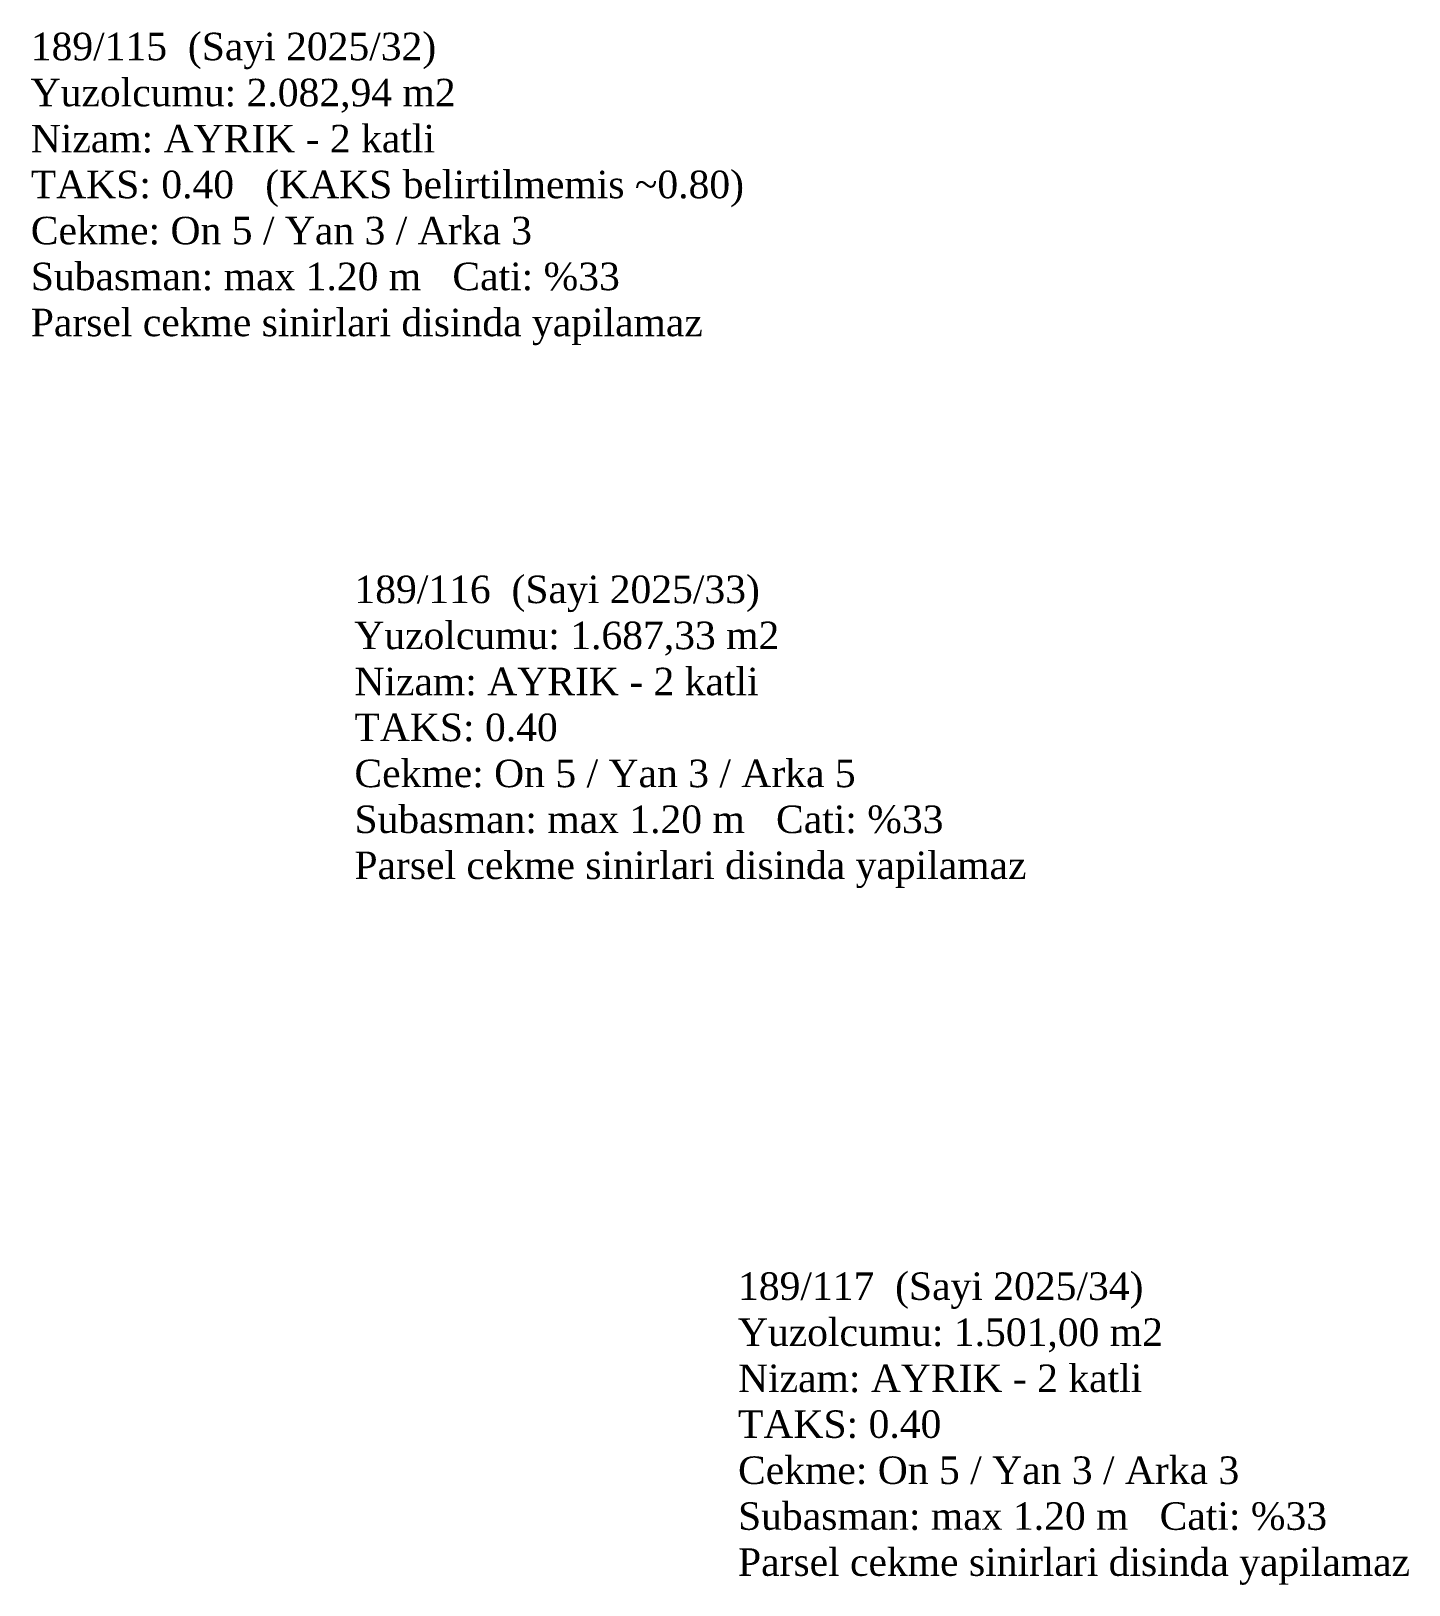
# Model space of a CAD drawing. Header units: metres. Extents: x 566327 to 566551, y 4178520 to 4178592.
# Drawn here: x 566326.6 to 566371.6, y 4178533.2 to 4178584 of the extents above; entities that cross this region are included whole.
import ezdxf

# ---------------------------------------------------------------- set-up
doc = ezdxf.new("R2010")
doc.units = ezdxf.units.M
doc.layers.add('IMAR_NOTU', color=4, linetype='Continuous', lineweight=0)
doc.styles.get("Standard").update_dxf_attribs({"font": 'times.ttf'})

msp = doc.modelspace()

# ---------------------------------------------------------------- texts
at = {"layer": 'IMAR_NOTU'}
for s, p in [('189/115  (Sayi 2025/32)', (566326.58, 4178583.081)), ('Yuzolcumu: 2.082,94 m2', (566326.575, 4178581.574)), ('Nizam: AYRIK - 2 katli', (566326.58, 4178580.068)), ('TAKS: 0.40   (KAKS belirtilmemis ~0.80)', (566326.58, 4178578.568)), ('Cekme: On 5 / Yan 3 / Arka 3', (566326.58, 4178577.061)), ('Subasman: max 1.20 m   Cati: %33', (566326.58, 4178575.561)), ('Parsel cekme sinirlari disinda yapilamaz', (566326.58, 4178574.056)), ('189/116  (Sayi 2025/33)', (566337.16, 4178565.327)), ('Yuzolcumu: 1.687,33 m2', (566337.155, 4178563.821)), ('Nizam: AYRIK - 2 katli', (566337.16, 4178562.314)), ('TAKS: 0.40', (566337.16, 4178560.814)), ('Cekme: On 5 / Yan 3 / Arka 5', (566337.16, 4178559.308)), ('Subasman: max 1.20 m   Cati: %33', (566337.16, 4178557.808)), ('Parsel cekme sinirlari disinda yapilamaz', (566337.16, 4178556.303)), ('189/117  (Sayi 2025/34)', (566349.7, 4178542.54)), ('Yuzolcumu: 1.501,00 m2', (566349.695, 4178541.034)), ('Nizam: AYRIK - 2 katli', (566349.7, 4178539.527)), ('TAKS: 0.40', (566349.7, 4178538.027)), ('Cekme: On 5 / Yan 3 / Arka 3', (566349.7, 4178536.521)), ('Subasman: max 1.20 m   Cati: %33', (566349.7, 4178535.021)), ('Parsel cekme sinirlari disinda yapilamaz', (566349.7, 4178533.516))]:
    msp.add_text(s, height=0.9, dxfattribs=at).set_placement(p)

doc.saveas('drawing.dxf')
